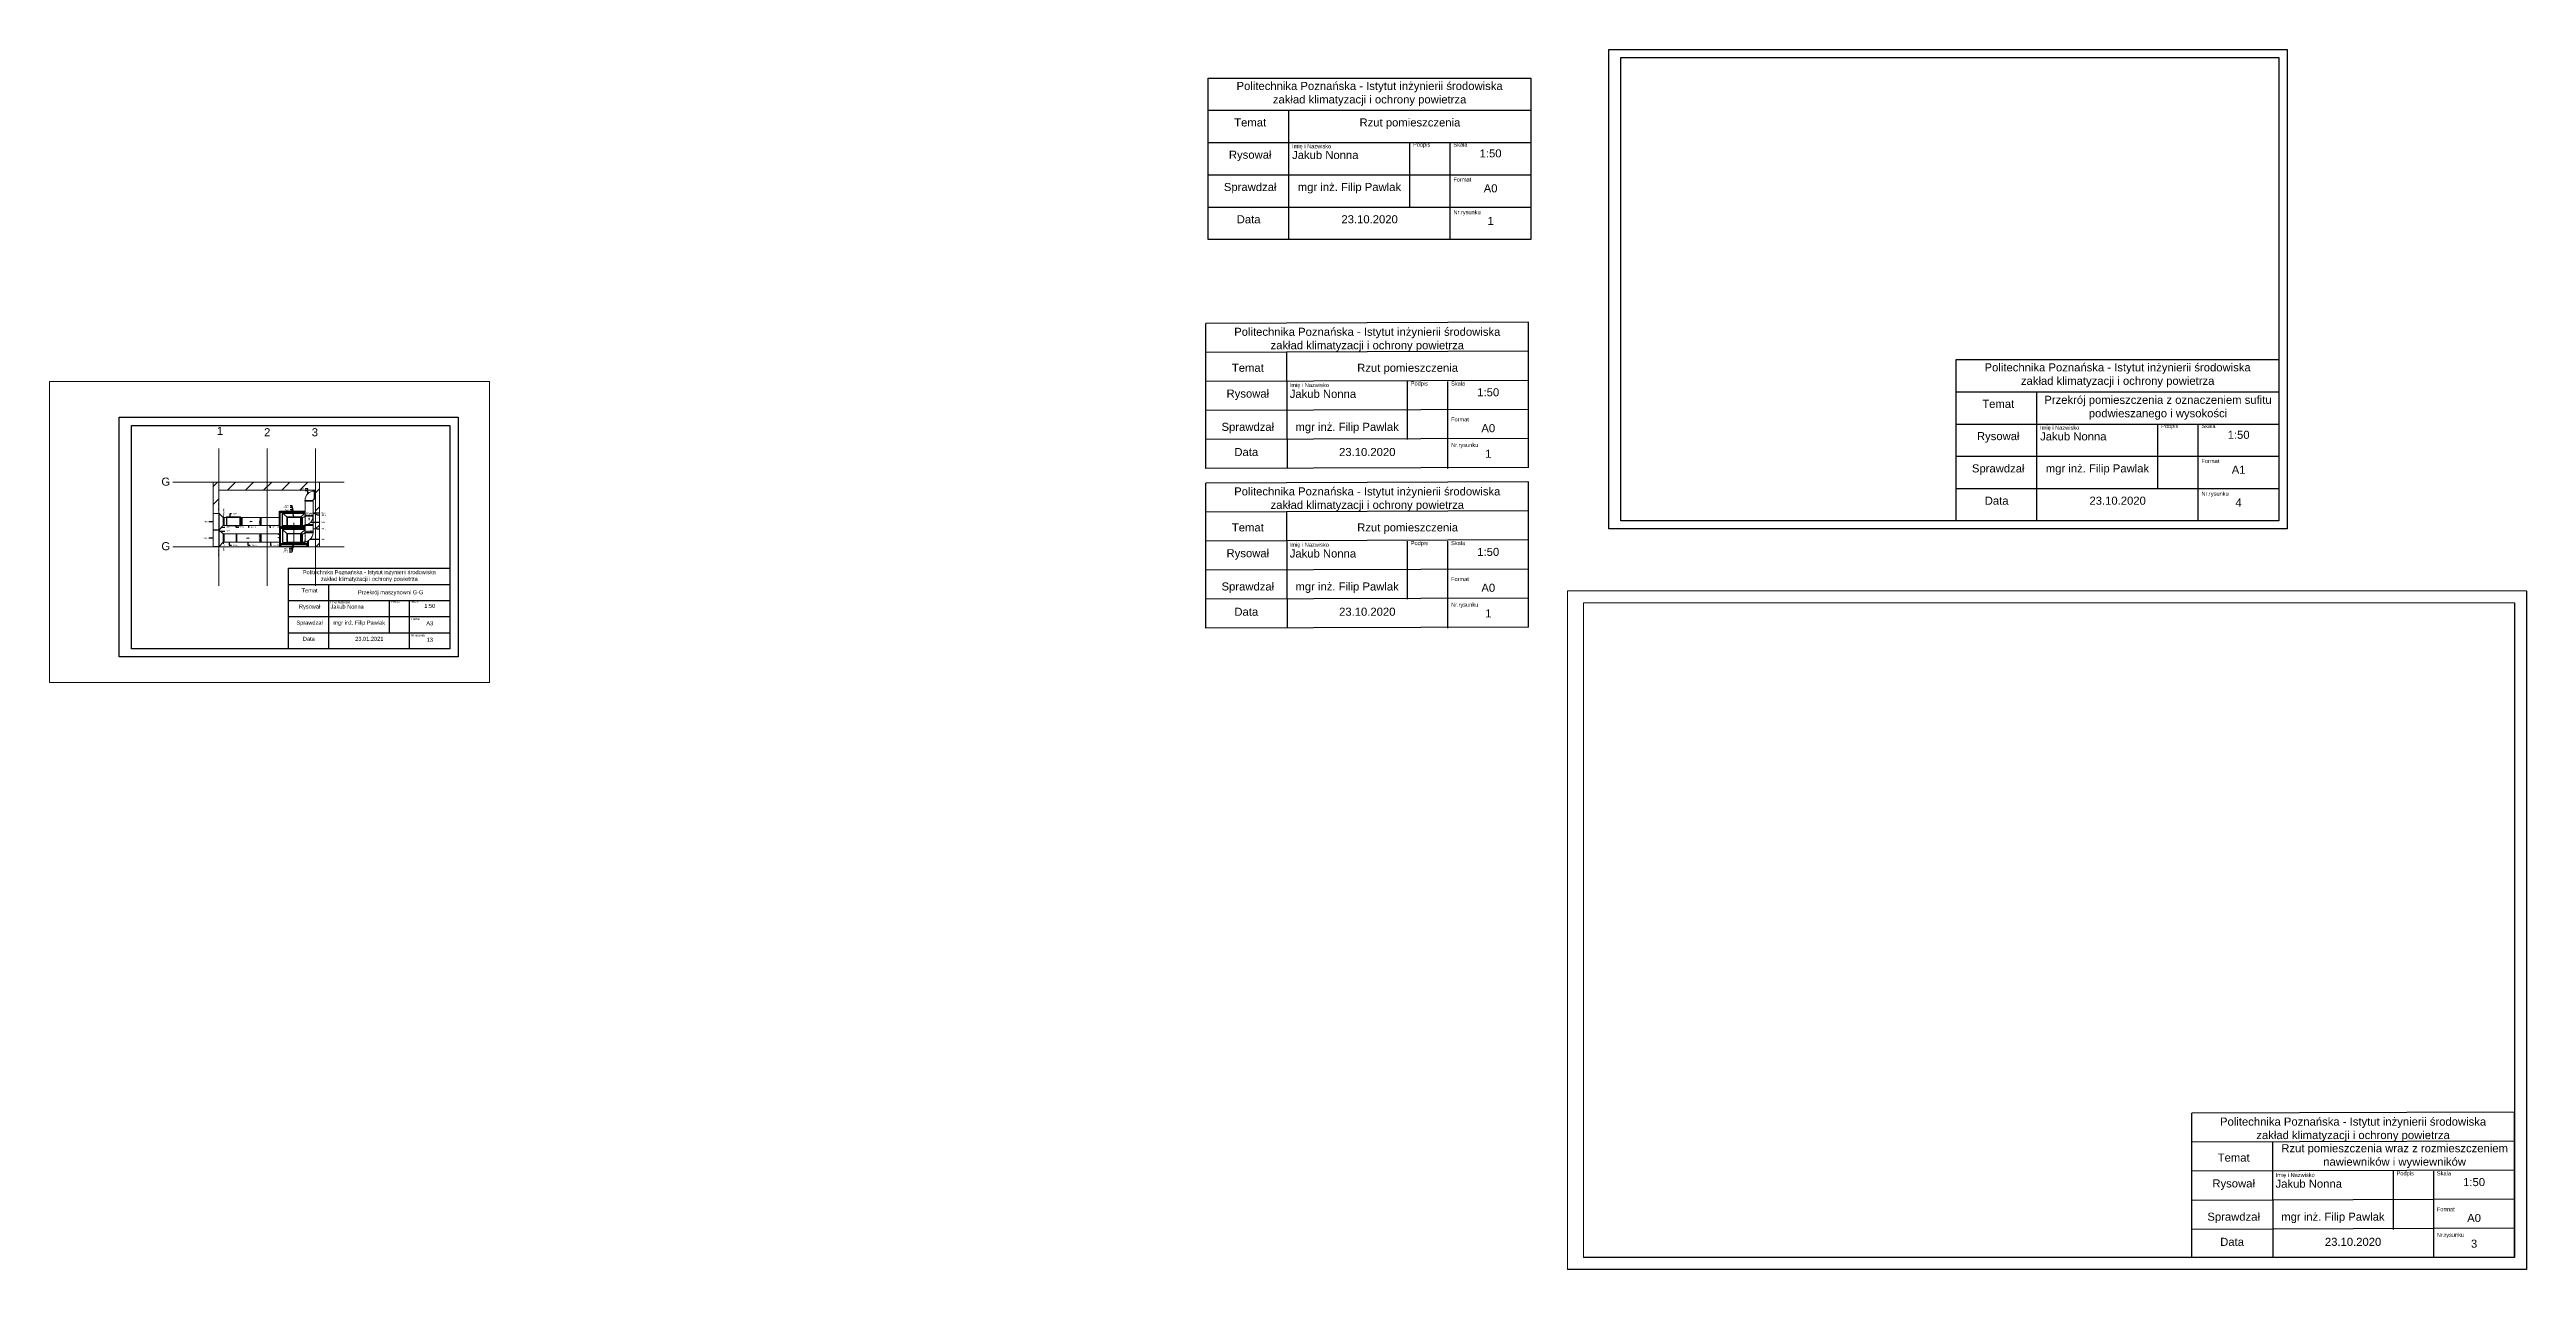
# Paper-space layout '13' of a CAD drawing. Header units: millimetres. Extents: x -86 to 2984, y -759 to 753.
# The model-space entities are those that its viewports show. They can reach past a viewport. Long polylines and large blocks are cut down to what shows.
import ezdxf
from ezdxf import colors
from ezdxf.entities.mleader import LeaderData, LeaderLine
from ezdxf.math import Vec2, Vec3

# ---------------------------------------------------------------- set-up
doc = ezdxf.new("R2010")
doc.units = ezdxf.units.MM
doc.linetypes.add('ACAD_ISO02W100', pattern=[15, 12, -3])
doc.linetypes.add('JIS_02_1.2', pattern=[2.5, 1.25, -1.25])
for name, color, linetype in [('FLECAD1', 7, 'Continuous'), ('FLECAD2', 7, 'Continuous'), ('FLECAD3', 7, 'Continuous'), ('FLECAD4', 7, 'Continuous')]:
    doc.layers.add(name, color=color, linetype=linetype)
for name, color, linetype, lineweight in [('kanały', 7, 'Continuous', 20), ('nawi. strzałki', 150, 'Continuous', 20), ('opisy', 7, 'Continuous', 13), ('wymiary', 7, 'Continuous', 13)]:
    doc.layers.add(name, color=color, linetype=linetype, lineweight=lineweight)
doc.layers.add('osie', color=7, linetype='JIS_02_1.2', lineweight=5, transparency=0.7)
doc.layers.add('podkład', color=7, linetype='Continuous', lineweight=13, transparency=0.7)
doc.styles.get("Standard").update_dxf_attribs({"font": 'arial.ttf', "height": 0.02})
doc.styles.add('styl1', font='arial.ttf', dxfattribs={"height": 0.08})

psp = doc.layouts.new('13')

# ---------------------------------------------------------------- texts
at = {"attachment_point": 1}
for s, width, gutter_width, heights, insert, char_height in [('\\pxqc;Politechnika Poznańska - Istytut inżynierii środowiska \\Pzakład klimatyzacji i ochrony powietrza', 400, 12.5, [35.2], (1350.2, 712.6), 10), ('\\pxqc; Temat', 100, 75, [30], (1350.2, 667.4), 10), ('\\pxqc;Rzut pomieszczenia', 300, 75, [30], (1450.2, 667.4), 10), ('\\pxqc; Rysował', 100, 75, [30], (1350.2, 627.4), 10), (' {\\H0.5x;Imię i Nazwisko}\\P Jakub Nonna', 150, 75, [38], (1450.2, 635.4), 10), ('\\pxql; {\\H0.5x;Podpis}', 50, 75, [40], (1600.2, 637.4), 10), ('\\pxql; {\\H0.5x;Skala}\\P\\pqc;1:50', 100, 75, [40], (1650.2, 637.4), 10), ('\\pxqc; Sprawdzał', 100, 75, [30], (1350.2, 587.4), 10), ('\\pxqc;mgr inż. Filip Pawlak', 150, 75, [30], (1450.2, 587.4), 10), ('\\pxql;  Format\\P\\pqc;{\\H2x;A0}', 100, 75, [36.7], (1650.2, 594.1), 5), ('\\pxql;  Nr.rysunku\\P\\pqc;{\\H2x;1}', 100, 75, [36.2], (1650.2, 553.6), 5), ('\\pxqc;Data', 100, 75, [30], (1350.2, 547.4), 10), ('\\pxqc;23.10.2020', 200, 75, [30], (1450.2, 547.4), 10), ('\\pxqc;Politechnika Poznańska - Istytut inżynierii środowiska \\Pzakład klimatyzacji i ochrony powietrza', 400, 12.5, [35.2], (1347.3, 408), 10), ('\\pxqc; Temat', 100, 75, [30], (1347.3, 363.4), 10), (' {\\H0.5x;Imię i Nazwisko}\\P Jakub Nonna', 150, 75, [38], (1447.3, 339.4), 10), ('\\pxqc;Rzut pomieszczenia', 300, 75, [30], (1447.3, 363.4), 10), ('\\pxql; {\\H0.5x;Podpis}', 50, 75, [40], (1597.3, 341.4), 10), ('\\pxql; {\\H0.5x;Skala}\\P\\pqc;1:50', 100, 75, [40], (1647.3, 341.4), 10), ('\\pxqc;Politechnika Poznańska - Istytut inżynierii środowiska \\Pzakład klimatyzacji i ochrony powietrza', 400, 12.5, [35.2], (2277.6, 363.9), 10), ('\\pxqc; Rysował', 100, 75, [30], (1347.3, 331.4), 10), ('\\pxqc; Temat', 100, 75, [30], (2277.6, 318.7), 10), ('\\pxqc;Przekrój pomieszczenia z oznaczeniem sufitu podwieszanego i wysokości', 300, 75, [30], (2377.6, 323.7), 10), ('\\pxqc; Sprawdzał', 100, 75, [30], (1347.3, 290.2), 10), ('\\pxqc;mgr inż. Filip Pawlak', 150, 75, [30], (1447.3, 290.2), 10), ('\\pxql;  Format\\P\\pqc;{\\H2x;A0}', 100, 75, [36.7], (1647.3, 296.9), 5), ('\\pxqc; Rysował', 100, 75, [30], (2277.6, 278.7), 10), (' {\\H0.5x;Imię i Nazwisko}\\P Jakub Nonna', 150, 75, [38], (2377.6, 286.7), 10), ('\\pxql; {\\H0.5x;Podpis}', 50, 75, [40], (2527.6, 288.7), 10), ('\\pxql; {\\H0.5x;Skala}\\P\\pqc;1:50', 100, 75, [40], (2577.6, 288.7), 10), ('\\pxqc;Data', 100, 75, [30], (1347.3, 259), 10), ('\\pxqc;23.10.2020', 200, 75, [30], (1447.3, 259), 10), ('\\pxql;  Nr.rysunku\\P\\pqc;{\\H2x;1}', 100, 75, [36.2], (1647.3, 265.2), 5), ('\\pxqc; Sprawdzał', 100, 75, [30], (2277.6, 238.7), 10), ('\\pxqc;mgr inż. Filip Pawlak', 150, 75, [30], (2377.6, 238.7), 10), ('\\pxql;  Format\\P\\pqc;{\\H2x;A1}', 100, 75, [36.7], (2577.6, 245.4), 5), ('\\pxqc;Politechnika Poznańska - Istytut inżynierii środowiska \\Pzakład klimatyzacji i ochrony powietrza', 400, 12.5, [35.2], (1347.3, 210.2), 10), ('\\pxqc;Data', 100, 75, [30], (2277.6, 198.7), 10), ('\\pxqc;23.10.2020', 200, 75, [30], (2377.6, 198.7), 10), ('\\pxql;  Nr.rysunku\\P\\pqc;{\\H2x;4}', 100, 75, [36.2], (2577.6, 204.8), 5), ('\\pxqc; Temat', 100, 75, [30], (1347.3, 165.6), 10), ('\\pxqc;Rzut pomieszczenia', 300, 75, [30], (1447.3, 165.6), 10), ('\\pxqc; Rysował', 100, 75, [30], (1347.3, 133.6), 10), (' {\\H0.5x;Imię i Nazwisko}\\P Jakub Nonna', 150, 75, [38], (1447.3, 141.6), 10), ('\\pxql; {\\H0.5x;Podpis}', 50, 75, [40], (1597.3, 143.6), 10), ('\\pxql; {\\H0.5x;Skala}\\P\\pqc;1:50', 100, 75, [40], (1647.3, 143.6), 10), ('\\pxqc;Politechnika Poznańska - Istytut inżynierii środowiska \\Pzakład klimatyzacji i ochrony powietrza', 200, 6.25, [17.6], (210, 107.6), 5), ('\\pxqc; Sprawdzał', 100, 75, [30], (1347.3, 92.4), 10), ('\\pxqc;mgr inż. Filip Pawlak', 150, 75, [30], (1447.3, 92.4), 10), ('\\pxql;  Format\\P\\pqc;{\\H2x;A0}', 100, 75, [36.7], (1647.3, 99.1), 5), ('\\pxqc; Rysował', 50, 37.5, [15], (210, 65), 5), ('\\pxqc; Temat', 50, 37.5, [15], (210, 85), 5), (' {\\H0.5x;Imię i Nazwisko}\\P Jakub Nonna', 75, 37.5, [19], (260, 69), 5), ('\\pxqc;{\\H1.25x;Przekrój maszynowni G-G} ', 150, 37.5, [30.1], (261.5, 82.7), 4), ('\\pxql; {\\H0.5x;Podpis}', 25, 37.5, [20], (335, 70), 5), ('\\pxql; {\\H0.5x;Skala}\\P\\pqc;1:50', 50, 37.5, [20], (360, 70), 5), ('\\pxql;  Nr.rysunku\\P\\pqc;{\\H2x;1}', 100, 75, [36.2], (1647.3, 67.3), 5), ('\\pxqc; Sprawdzał', 50, 37.5, [15], (210, 45), 5), ('\\pxqc;mgr inż. Filip Pawlak', 75, 37.5, [15], (260, 45), 5), ('\\pxql;  Format\\P\\pqc;{\\H2x;A3}', 50, 37.5, [18.4], (360, 48.4), 2.5), ('\\pxqc;Data', 100, 75, [30], (1347.3, 61.1), 10), ('\\pxqc;23.10.2020', 200, 75, [30], (1447.3, 61.1), 10), ('\\pxqc;Data', 50, 37.5, [15], (210, 25), 5), ('\\pxqc;23.01.2021', 100, 37.5, [15], (260, 25), 5), ('\\pxql;  Nr.rysunku\\P\\pqc;{\\H2x;13}', 50, 37.5, [18.1], (360, 28.1), 2.5), ('\\pxqc;Politechnika Poznańska - Istytut inżynierii środowiska \\Pzakład klimatyzacji i ochrony powietrza', 400, 12.5, [35.2], (2569.5, -570.7), 10), ('\\pxqc;Rzut pomieszczenia wraz z rozmieszczeniem nawiewników i wywiewników ', 300, 75, [30], (2671, -603.7), 10), ('\\pxqc; Temat', 100, 75, [30], (2569.5, -615.3), 10), (' {\\H0.5x;Imię i Nazwisko}\\P Jakub Nonna', 150, 75, [38], (2669.5, -639.3), 10), ('\\pxql; {\\H0.5x;Podpis}', 50, 75, [40], (2819.5, -637.3), 10), ('\\pxql; {\\H0.5x;Skala}\\P\\pqc;1:50', 100, 75, [40], (2869.5, -637.3), 10), ('\\pxqc; Rysował', 100, 75, [30], (2569.5, -647.3), 10), ('\\pxqc; Sprawdzał', 100, 75, [30], (2569.5, -688.5), 10), ('\\pxqc;mgr inż. Filip Pawlak', 150, 75, [30], (2669.5, -688.5), 10), ('\\pxql;  Format\\P\\pqc;{\\H2x;A0}', 100, 75, [36.7], (2869.5, -681.8), 5), ('\\pxqc;Data', 100, 75, [30], (2569.5, -719.7), 10), ('\\pxqc;23.10.2020', 200, 75, [30], (2669.5, -719.7), 10), ('\\pxql;  Nr.rysunku\\P\\pqc;{\\H2x;3}', 100, 75, [36.2], (2869.5, -713.6), 5)]:
    psp.add_mtext_dynamic_manual_height_columns(s, width=width, gutter_width=gutter_width, heights=heights, dxfattribs=dict(at, insert=insert, char_height=char_height))

msp = doc.modelspace()

# ---------------------------------------------------------------- texts
at = {"layer": 'opisy', "char_height": 0.5, "attachment_point": 1}
for s, insert in [('1 ', (60121.053837, -87726.393281)), ('2 ', (60123.977579, -87726.477088)), ('3 ', (60126.931058, -87726.477088)), ('G', (60117.609597, -87729.539477)), ('G', (60117.609597, -87733.539477))]:
    msp.add_mtext_dynamic_manual_height_columns(s, width=0.9375, gutter_width=4.6875, heights=[0], dxfattribs=dict(at, insert=insert))
at = {"layer": 'wymiary', "ltscale": 20, "char_height": 0.08, "style": 'styl1'}
for s, insert, attachment_point, rotation in [('1000x1600', (60121.125806, -87731.636754), 1, 90), ('500x800', (60121.425806, -87731.872554), 1, 90), ('500x800', (60126.558208, -87731.715033), 1, 360), ('500x800', (60123.63738, -87732.458919), 1, 90), ('500x800', (60123.63738, -87733.484919), 1, 90), ('500x800', (60126.558208, -87732.796969), 1, 360), ('1000x1600', (60121.125934, -87733.935921), 3, 90), ('500x800', (60121.425934, -87733.65977), 3, 90)]:
    msp.add_mtext_dynamic_manual_height_columns(s, width=0.44264358, gutter_width=1, heights=[0], dxfattribs=dict(at, insert=insert, attachment_point=attachment_point, rotation=rotation))

# ---------------------------------------------------------------- blocks, each defined once
blk = doc.blocks.new('_None')

# ---------------------------------------------------------------- hatches: boundary and pattern name
at = {"layer": 'podkład'}
h = msp.add_hatch(dxfattribs=at)
h.set_pattern_fill('ANSI31', color=256, scale=0.25)
h.set_pattern_definition([(45, (57112.1961, -93693.2119), (-0.56126601, 0.56126601), [])])
h.paths.add_polyline_path([(60127.165519, -87730.323608), (60127.165519, -87733.823608), (60127.405519, -87733.823608), (60127.405519, -87729.823608), (60121.165519, -87729.823608), (60120.815519, -87729.823608), (60120.815519, -87731.772608), (60121.165519, -87731.772608), (60121.165519, -87730.323608)])

# ---------------------------------------------------------------- linework, layer by layer
at = {"layer": 'FLECAD1', "linetype": 'Continuous'}
for points in [[(60124.925519, -87732.647608, 0), (60124.925519, -87731.621608, 0), (60126.512519, -87731.621608, 0)], [(60126.512519, -87732.647608, 0), (60124.925519, -87732.647608, 0), (60124.925519, -87733.673608, 0)], [(60124.925519, -87733.673608, 0), (60126.725519, -87733.673608, 0), (60126.725519, -87733.453544, 0)], [(60124.997519, -87733.823608, 0), (60124.939519, -87733.823608, 0), (60124.939519, -87733.673608, 0), (60124.997519, -87733.673608, 0), (60124.997519, -87733.823608, 0)], [(60126.653519, -87733.823608, 0), (60124.997519, -87733.823608, 0), (60124.997519, -87733.673608, 0), (60126.653519, -87733.673608, 0), (60126.653519, -87733.823608, 0)], [(60126.711519, -87733.823608, 0), (60126.653519, -87733.823608, 0), (60126.653519, -87733.673608, 0), (60126.711519, -87733.673608, 0), (60126.711519, -87733.823608, 0)], [(60126.653519, -87733.673608, 0), (60126.653519, -87733.823608, 0), (60126.653519, -87733.673608, 0), (60126.653519, -87733.673608, 0), (60126.653519, -87733.673608, 0)]]:
    msp.add_polyline3d(points, dxfattribs=at)
at = {"layer": 'FLECAD2', "linetype": 'Continuous'}
for points in [[(60124.975519, -87732.594608, 0), (60124.975519, -87731.674608, 0), (60126.512519, -87731.674608, 0)], [(60124.975519, -87732.594608, 0), (60124.975519, -87731.674608, 0), (60126.512519, -87731.674608, 0)], [(60126.512519, -87732.594608, 0), (60124.975519, -87732.594608, 0)], [(60126.512519, -87732.594608, 0), (60124.975519, -87732.594608, 0)], [(60126.512519, -87732.700608, 0), (60124.975519, -87732.700608, 0), (60124.975519, -87733.620608, 0)], [(60126.512519, -87732.700608, 0), (60124.975519, -87732.700608, 0), (60124.975519, -87733.620608, 0)], [(60124.975519, -87733.620608, 0), (60126.675519, -87733.620608, 0), (60126.675519, -87733.479259, 0)], [(60124.975519, -87733.620608, 0), (60126.675519, -87733.620608, 0), (60126.675519, -87733.479259, 0)], [(60126.512519, -87732.534608, 0), (60125.125519, -87732.534608, 0)], [(60126.512519, -87732.534608, 0), (60125.125519, -87732.534608, 0)]]:
    msp.add_polyline3d(points, dxfattribs=at)
at = {"layer": 'FLECAD3', "linetype": 'Continuous'}
for points in [[(60125.125519, -87732.534608, 0), (60125.125519, -87731.734608, 0), (60126.523108, -87731.734608, 0)], [(60126.525519, -87732.760608, 0), (60125.125519, -87732.760608, 0)], [(60125.125519, -87732.760608, 0), (60125.125519, -87733.560608, 0), (60126.525519, -87733.560608, 0), (60126.525519, -87733.440543, 0)]]:
    msp.add_polyline3d(points, dxfattribs=at)
at = {"layer": 'FLECAD4', "linetype": 'Continuous'}
for points in [[(60124.875519, -87733.048608, 0), (60124.975519, -87733.048608, 0), (60124.975519, -87733.049608, 0), (60124.975519, -87733.050608, 0), (60124.975519, -87733.053608, 0), (60124.975519, -87733.057608, 0), (60124.975519, -87733.060608, 0), (60124.975519, -87733.064608, 0), (60124.975519, -87733.068608, 0), (60124.975519, -87733.071608, 0), (60124.975519, -87733.072608, 0), (60124.975519, -87733.073608, 0), (60124.875519, -87733.073608, 0), (60124.875519, -87733.072608, 0), (60124.875519, -87733.071608, 0), (60124.875519, -87733.068608, 0), (60124.875519, -87733.064608, 0), (60124.875519, -87733.060608, 0), (60124.875519, -87733.057608, 0), (60124.875519, -87733.053608, 0), (60124.875519, -87733.050608, 0), (60124.875519, -87733.049608, 0), (60124.875519, -87733.048608, 0)], [(60124.875519, -87733.073608, 0), (60124.875519, -87733.072608, 0), (60124.875519, -87733.071608, 0), (60124.875519, -87733.068608, 0), (60124.875519, -87733.064608, 0), (60124.875519, -87733.060608, 0), (60124.875519, -87733.057608, 0), (60124.875519, -87733.053608, 0), (60124.875519, -87733.050608, 0), (60124.875519, -87733.049608, 0), (60124.875519, -87733.048608, 0)], [(60124.875519, -87733.073608, 0), (60124.875519, -87733.072608, 0), (60124.875519, -87733.071608, 0), (60124.875519, -87733.068608, 0), (60124.875519, -87733.064608, 0), (60124.875519, -87733.060608, 0), (60124.875519, -87733.057608, 0), (60124.875519, -87733.053608, 0), (60124.875519, -87733.050608, 0), (60124.875519, -87733.049608, 0), (60124.875519, -87733.048608, 0)], [(60124.875519, -87733.073608, 0), (60124.875519, -87733.072608, 0), (60124.875519, -87733.071608, 0), (60124.875519, -87733.068608, 0), (60124.875519, -87733.064608, 0), (60124.875519, -87733.060608, 0), (60124.875519, -87733.057608, 0), (60124.875519, -87733.053608, 0), (60124.875519, -87733.050608, 0), (60124.875519, -87733.049608, 0), (60124.875519, -87733.048608, 0)], [(60124.875519, -87733.073608, 0), (60124.875519, -87733.072608, 0), (60124.875519, -87733.071608, 0), (60124.875519, -87733.068608, 0), (60124.875519, -87733.064608, 0), (60124.875519, -87733.060608, 0), (60124.875519, -87733.057608, 0), (60124.875519, -87733.053608, 0), (60124.875519, -87733.050608, 0), (60124.875519, -87733.049608, 0), (60124.875519, -87733.048608, 0)], [(60124.875519, -87733.073608, 0), (60124.875519, -87733.072608, 0), (60124.875519, -87733.071608, 0), (60124.875519, -87733.068608, 0), (60124.875519, -87733.064608, 0), (60124.875519, -87733.060608, 0), (60124.875519, -87733.057608, 0), (60124.875519, -87733.053608, 0), (60124.875519, -87733.050608, 0), (60124.875519, -87733.049608, 0), (60124.875519, -87733.048608, 0)], [(60124.875519, -87733.073608, 0), (60124.875519, -87733.072608, 0), (60124.875519, -87733.071608, 0), (60124.875519, -87733.068608, 0), (60124.875519, -87733.064608, 0), (60124.875519, -87733.060608, 0), (60124.875519, -87733.057608, 0), (60124.875519, -87733.053608, 0), (60124.875519, -87733.050608, 0), (60124.875519, -87733.049608, 0), (60124.875519, -87733.048608, 0)], [(60124.875519, -87733.073608, 0), (60124.875519, -87733.072608, 0), (60124.875519, -87733.071608, 0), (60124.875519, -87733.068608, 0), (60124.875519, -87733.064608, 0), (60124.875519, -87733.060608, 0), (60124.875519, -87733.057608, 0), (60124.875519, -87733.053608, 0), (60124.875519, -87733.050608, 0), (60124.875519, -87733.049608, 0), (60124.875519, -87733.048608, 0)], [(60124.875519, -87733.073608, 0), (60124.875519, -87733.072608, 0), (60124.875519, -87733.071608, 0), (60124.875519, -87733.068608, 0), (60124.875519, -87733.064608, 0), (60124.875519, -87733.060608, 0), (60124.875519, -87733.057608, 0), (60124.875519, -87733.053608, 0), (60124.875519, -87733.050608, 0), (60124.875519, -87733.049608, 0), (60124.875519, -87733.048608, 0)], [(60124.875519, -87733.073608, 0), (60124.875519, -87733.072608, 0), (60124.875519, -87733.071608, 0), (60124.875519, -87733.068608, 0), (60124.875519, -87733.064608, 0), (60124.875519, -87733.060608, 0), (60124.875519, -87733.057608, 0), (60124.875519, -87733.053608, 0), (60124.875519, -87733.050608, 0), (60124.875519, -87733.049608, 0), (60124.875519, -87733.048608, 0)], [(60124.875519, -87733.248608, 0), (60124.975519, -87733.248608, 0), (60124.975519, -87733.249608, 0), (60124.975519, -87733.250608, 0), (60124.975519, -87733.253608, 0), (60124.975519, -87733.257608, 0), (60124.975519, -87733.260608, 0), (60124.975519, -87733.264608, 0), (60124.975519, -87733.268608, 0), (60124.975519, -87733.271608, 0), (60124.975519, -87733.272608, 0), (60124.975519, -87733.273608, 0), (60124.875519, -87733.273608, 0), (60124.875519, -87733.272608, 0), (60124.875519, -87733.271608, 0), (60124.875519, -87733.268608, 0), (60124.875519, -87733.264608, 0), (60124.875519, -87733.260608, 0), (60124.875519, -87733.257608, 0), (60124.875519, -87733.253608, 0), (60124.875519, -87733.250608, 0), (60124.875519, -87733.249608, 0), (60124.875519, -87733.248608, 0)], [(60124.875519, -87733.273608, 0), (60124.875519, -87733.272608, 0), (60124.875519, -87733.271608, 0), (60124.875519, -87733.268608, 0), (60124.875519, -87733.264608, 0), (60124.875519, -87733.260608, 0), (60124.875519, -87733.257608, 0), (60124.875519, -87733.253608, 0), (60124.875519, -87733.250608, 0), (60124.875519, -87733.249608, 0), (60124.875519, -87733.248608, 0)], [(60124.875519, -87733.273608, 0), (60124.875519, -87733.272608, 0), (60124.875519, -87733.271608, 0), (60124.875519, -87733.268608, 0), (60124.875519, -87733.264608, 0), (60124.875519, -87733.260608, 0), (60124.875519, -87733.257608, 0), (60124.875519, -87733.253608, 0), (60124.875519, -87733.250608, 0), (60124.875519, -87733.249608, 0), (60124.875519, -87733.248608, 0)], [(60124.875519, -87733.273608, 0), (60124.875519, -87733.272608, 0), (60124.875519, -87733.271608, 0), (60124.875519, -87733.268608, 0), (60124.875519, -87733.264608, 0), (60124.875519, -87733.260608, 0), (60124.875519, -87733.257608, 0), (60124.875519, -87733.253608, 0), (60124.875519, -87733.250608, 0), (60124.875519, -87733.249608, 0), (60124.875519, -87733.248608, 0)], [(60124.875519, -87733.273608, 0), (60124.875519, -87733.272608, 0), (60124.875519, -87733.271608, 0), (60124.875519, -87733.268608, 0), (60124.875519, -87733.264608, 0), (60124.875519, -87733.260608, 0), (60124.875519, -87733.257608, 0), (60124.875519, -87733.253608, 0), (60124.875519, -87733.250608, 0), (60124.875519, -87733.249608, 0), (60124.875519, -87733.248608, 0)], [(60124.875519, -87733.273608, 0), (60124.875519, -87733.272608, 0), (60124.875519, -87733.271608, 0), (60124.875519, -87733.268608, 0), (60124.875519, -87733.264608, 0), (60124.875519, -87733.260608, 0), (60124.875519, -87733.257608, 0), (60124.875519, -87733.253608, 0), (60124.875519, -87733.250608, 0), (60124.875519, -87733.249608, 0), (60124.875519, -87733.248608, 0)], [(60124.875519, -87733.273608, 0), (60124.875519, -87733.272608, 0), (60124.875519, -87733.271608, 0), (60124.875519, -87733.268608, 0), (60124.875519, -87733.264608, 0), (60124.875519, -87733.260608, 0), (60124.875519, -87733.257608, 0), (60124.875519, -87733.253608, 0), (60124.875519, -87733.250608, 0), (60124.875519, -87733.249608, 0), (60124.875519, -87733.248608, 0)], [(60124.875519, -87733.273608, 0), (60124.875519, -87733.272608, 0), (60124.875519, -87733.271608, 0), (60124.875519, -87733.268608, 0), (60124.875519, -87733.264608, 0), (60124.875519, -87733.260608, 0), (60124.875519, -87733.257608, 0), (60124.875519, -87733.253608, 0), (60124.875519, -87733.250608, 0), (60124.875519, -87733.249608, 0), (60124.875519, -87733.248608, 0)], [(60124.875519, -87733.273608, 0), (60124.875519, -87733.272608, 0), (60124.875519, -87733.271608, 0), (60124.875519, -87733.268608, 0), (60124.875519, -87733.264608, 0), (60124.875519, -87733.260608, 0), (60124.875519, -87733.257608, 0), (60124.875519, -87733.253608, 0), (60124.875519, -87733.250608, 0), (60124.875519, -87733.249608, 0), (60124.875519, -87733.248608, 0)], [(60124.875519, -87733.273608, 0), (60124.875519, -87733.272608, 0), (60124.875519, -87733.271608, 0), (60124.875519, -87733.268608, 0), (60124.875519, -87733.264608, 0), (60124.875519, -87733.260608, 0), (60124.875519, -87733.257608, 0), (60124.875519, -87733.253608, 0), (60124.875519, -87733.250608, 0), (60124.875519, -87733.249608, 0), (60124.875519, -87733.248608, 0)], [(60124.975519, -87733.048608, 0), (60124.975519, -87733.049608, 0), (60124.975519, -87733.050608, 0), (60124.975519, -87733.053608, 0), (60124.975519, -87733.057608, 0), (60124.975519, -87733.060608, 0), (60124.975519, -87733.064608, 0), (60124.975519, -87733.068608, 0), (60124.975519, -87733.071608, 0), (60124.975519, -87733.072608, 0), (60124.975519, -87733.073608, 0)], [(60124.975519, -87733.048608, 0), (60124.975519, -87733.049608, 0), (60124.975519, -87733.050608, 0), (60124.975519, -87733.053608, 0), (60124.975519, -87733.057608, 0), (60124.975519, -87733.060608, 0), (60124.975519, -87733.064608, 0), (60124.975519, -87733.068608, 0), (60124.975519, -87733.071608, 0), (60124.975519, -87733.072608, 0), (60124.975519, -87733.073608, 0)], [(60124.975519, -87733.048608, 0), (60124.975519, -87733.049608, 0), (60124.975519, -87733.050608, 0), (60124.975519, -87733.053608, 0), (60124.975519, -87733.057608, 0), (60124.975519, -87733.060608, 0), (60124.975519, -87733.064608, 0), (60124.975519, -87733.068608, 0), (60124.975519, -87733.071608, 0), (60124.975519, -87733.072608, 0), (60124.975519, -87733.073608, 0)], [(60124.975519, -87733.048608, 0), (60124.975519, -87733.049608, 0), (60124.975519, -87733.050608, 0), (60124.975519, -87733.053608, 0), (60124.975519, -87733.057608, 0), (60124.975519, -87733.060608, 0), (60124.975519, -87733.064608, 0), (60124.975519, -87733.068608, 0), (60124.975519, -87733.071608, 0), (60124.975519, -87733.072608, 0), (60124.975519, -87733.073608, 0)], [(60124.975519, -87733.048608, 0), (60124.975519, -87733.049608, 0), (60124.975519, -87733.050608, 0), (60124.975519, -87733.053608, 0), (60124.975519, -87733.057608, 0), (60124.975519, -87733.060608, 0), (60124.975519, -87733.064608, 0), (60124.975519, -87733.068608, 0), (60124.975519, -87733.071608, 0), (60124.975519, -87733.072608, 0), (60124.975519, -87733.073608, 0)], [(60124.975519, -87733.048608, 0), (60124.975519, -87733.049608, 0), (60124.975519, -87733.050608, 0), (60124.975519, -87733.053608, 0), (60124.975519, -87733.057608, 0), (60124.975519, -87733.060608, 0), (60124.975519, -87733.064608, 0), (60124.975519, -87733.068608, 0), (60124.975519, -87733.071608, 0), (60124.975519, -87733.072608, 0), (60124.975519, -87733.073608, 0)], [(60124.975519, -87733.048608, 0), (60124.975519, -87733.049608, 0), (60124.975519, -87733.050608, 0), (60124.975519, -87733.053608, 0), (60124.975519, -87733.057608, 0), (60124.975519, -87733.060608, 0), (60124.975519, -87733.064608, 0), (60124.975519, -87733.068608, 0), (60124.975519, -87733.071608, 0), (60124.975519, -87733.072608, 0), (60124.975519, -87733.073608, 0)], [(60124.975519, -87733.048608, 0), (60124.975519, -87733.049608, 0), (60124.975519, -87733.050608, 0), (60124.975519, -87733.053608, 0), (60124.975519, -87733.057608, 0), (60124.975519, -87733.060608, 0), (60124.975519, -87733.064608, 0), (60124.975519, -87733.068608, 0), (60124.975519, -87733.071608, 0), (60124.975519, -87733.072608, 0), (60124.975519, -87733.073608, 0)], [(60124.975519, -87733.048608, 0), (60124.975519, -87733.049608, 0), (60124.975519, -87733.050608, 0), (60124.975519, -87733.053608, 0), (60124.975519, -87733.057608, 0), (60124.975519, -87733.060608, 0), (60124.975519, -87733.064608, 0), (60124.975519, -87733.068608, 0), (60124.975519, -87733.071608, 0), (60124.975519, -87733.072608, 0), (60124.975519, -87733.073608, 0)], [(60124.975519, -87733.248608, 0), (60124.975519, -87733.249608, 0), (60124.975519, -87733.250608, 0), (60124.975519, -87733.253608, 0), (60124.975519, -87733.257608, 0), (60124.975519, -87733.260608, 0), (60124.975519, -87733.264608, 0), (60124.975519, -87733.268608, 0), (60124.975519, -87733.271608, 0), (60124.975519, -87733.272608, 0), (60124.975519, -87733.273608, 0)], [(60124.975519, -87733.248608, 0), (60124.975519, -87733.249608, 0), (60124.975519, -87733.250608, 0), (60124.975519, -87733.253608, 0), (60124.975519, -87733.257608, 0), (60124.975519, -87733.260608, 0), (60124.975519, -87733.264608, 0), (60124.975519, -87733.268608, 0), (60124.975519, -87733.271608, 0), (60124.975519, -87733.272608, 0), (60124.975519, -87733.273608, 0)], [(60124.975519, -87733.248608, 0), (60124.975519, -87733.249608, 0), (60124.975519, -87733.250608, 0), (60124.975519, -87733.253608, 0), (60124.975519, -87733.257608, 0), (60124.975519, -87733.260608, 0), (60124.975519, -87733.264608, 0), (60124.975519, -87733.268608, 0), (60124.975519, -87733.271608, 0), (60124.975519, -87733.272608, 0), (60124.975519, -87733.273608, 0)], [(60124.975519, -87733.248608, 0), (60124.975519, -87733.249608, 0), (60124.975519, -87733.250608, 0), (60124.975519, -87733.253608, 0), (60124.975519, -87733.257608, 0), (60124.975519, -87733.260608, 0), (60124.975519, -87733.264608, 0), (60124.975519, -87733.268608, 0), (60124.975519, -87733.271608, 0), (60124.975519, -87733.272608, 0), (60124.975519, -87733.273608, 0)], [(60124.975519, -87733.248608, 0), (60124.975519, -87733.249608, 0), (60124.975519, -87733.250608, 0), (60124.975519, -87733.253608, 0), (60124.975519, -87733.257608, 0), (60124.975519, -87733.260608, 0), (60124.975519, -87733.264608, 0), (60124.975519, -87733.268608, 0), (60124.975519, -87733.271608, 0), (60124.975519, -87733.272608, 0), (60124.975519, -87733.273608, 0)], [(60124.975519, -87733.248608, 0), (60124.975519, -87733.249608, 0), (60124.975519, -87733.250608, 0), (60124.975519, -87733.253608, 0), (60124.975519, -87733.257608, 0), (60124.975519, -87733.260608, 0), (60124.975519, -87733.264608, 0), (60124.975519, -87733.268608, 0), (60124.975519, -87733.271608, 0), (60124.975519, -87733.272608, 0), (60124.975519, -87733.273608, 0)], [(60124.975519, -87733.248608, 0), (60124.975519, -87733.249608, 0), (60124.975519, -87733.250608, 0), (60124.975519, -87733.253608, 0), (60124.975519, -87733.257608, 0), (60124.975519, -87733.260608, 0), (60124.975519, -87733.264608, 0), (60124.975519, -87733.268608, 0), (60124.975519, -87733.271608, 0), (60124.975519, -87733.272608, 0), (60124.975519, -87733.273608, 0)], [(60124.975519, -87733.248608, 0), (60124.975519, -87733.249608, 0), (60124.975519, -87733.250608, 0), (60124.975519, -87733.253608, 0), (60124.975519, -87733.257608, 0), (60124.975519, -87733.260608, 0), (60124.975519, -87733.264608, 0), (60124.975519, -87733.268608, 0), (60124.975519, -87733.271608, 0), (60124.975519, -87733.272608, 0), (60124.975519, -87733.273608, 0)], [(60124.975519, -87733.248608, 0), (60124.975519, -87733.249608, 0), (60124.975519, -87733.250608, 0), (60124.975519, -87733.253608, 0), (60124.975519, -87733.257608, 0), (60124.975519, -87733.260608, 0), (60124.975519, -87733.264608, 0), (60124.975519, -87733.268608, 0), (60124.975519, -87733.271608, 0), (60124.975519, -87733.272608, 0), (60124.975519, -87733.273608, 0)]]:
    msp.add_polyline3d(points, dxfattribs=at)
at = {"layer": 'kanały', "ltscale": 20}
for p, q in [((60127.087519, -87730.373608), (60127.087519, -87730.873608)), ((60127.117519, -87730.373608), (60127.087519, -87730.373608)), ((60127.117519, -87730.373608), (60127.117519, -87730.348608)), ((60127.117519, -87730.373608), (60127.117519, -87730.348608)), ((60127.117519, -87730.373608), (60127.117519, -87730.873608)), ((60127.117519, -87730.373608), (60127.117519, -87730.873608)), ((60121.165519, -87731.772608), (60121.165519, -87731.747608)), ((60121.190519, -87731.772608), (60121.165519, -87731.772608)), ((60121.465587, -87731.979608), (60121.465587, -87732.004608)), ((60121.465587, -87732.004608), (60121.465587, -87731.979608)), ((60121.646519, -87732.534608), (60121.646519, -87731.974608)), ((60121.646519, -87731.974608), (60122.506519, -87731.974608)), ((60122.506519, -87731.974608), (60122.506519, -87732.004608)), ((60122.586519, -87732.004608), (60122.586519, -87731.979608)), ((60122.586519, -87731.979608), (60122.586519, -87732.004608)), ((60123.766019, -87732.004608), (60123.766019, -87731.979608)), ((60123.766019, -87732.004608), (60123.766019, -87731.979608)), ((60125.395519, -87732.534608), (60125.395519, -87731.974608)), ((60125.395519, -87731.974608), (60126.255519, -87731.974608)), ((60126.255519, -87731.974608), (60126.255519, -87732.004608)), ((60126.335519, -87732.004608), (60126.335519, -87731.979608)), ((60126.335519, -87731.979608), (60126.335519, -87732.004608)), ((60126.487519, -87730.978608), (60126.512519, -87730.978608)), ((60126.512519, -87730.978608), (60126.487519, -87730.978608)), ((60126.512519, -87731.899608), (60126.487519, -87731.899608)), ((60127.012519, -87730.948608), (60126.512519, -87730.948608)), ((60126.512519, -87730.948608), (60126.512519, -87730.978608)), ((60127.012519, -87730.978608), (60126.512519, -87730.978608)), ((60126.512519, -87732.478608), (60126.512519, -87730.978608)), ((60126.512519, -87730.978608), (60127.012519, -87730.978608)), ((60126.512519, -87731.008608), (60127.012519, -87731.008608)), ((60126.512519, -87731.779608), (60126.512519, -87731.809608)), ((60127.012519, -87730.978608), (60127.012519, -87730.948608)), ((60127.012519, -87730.978608), (60127.037519, -87730.978608)), ((60127.012519, -87732.478608), (60127.012519, -87730.978608)), ((60127.037519, -87730.978608), (60127.012519, -87730.978608)), ((60127.012519, -87731.809608), (60127.012519, -87731.779608)), ((60127.037519, -87731.899608), (60127.012519, -87731.899608)), ((60127.117519, -87730.873608), (60127.087519, -87730.873608)), ((60127.117519, -87730.898608), (60127.117519, -87730.873608)), ((60127.117519, -87730.898608), (60127.117519, -87730.873608)), ((60121.190519, -87732.772608), (60121.165519, -87732.772608)), ((60121.165519, -87732.797608), (60121.165519, -87732.772608)), ((60121.190519, -87732.798608), (60121.165519, -87732.798608)), ((60121.440526, -87732.004608), (60121.465526, -87732.004608)), ((60121.440526, -87732.004608), (60121.440526, -87732.504608)), ((60121.440526, -87732.504608), (60121.465526, -87732.504608)), ((60121.440526, -87733.030608), (60121.465526, -87733.030608)), ((60121.440526, -87733.030608), (60121.440526, -87733.530608)), ((60121.465526, -87733.030608), (60121.465526, -87733.005608)), ((60121.465526, -87733.030608), (60121.465647, -87733.530608)), ((60121.465526, -87733.030789), (60122.266019, -87733.030608)), ((60121.465587, -87732.504608), (60121.465587, -87732.004608)), ((60121.465587, -87732.504608), (60121.465587, -87732.004608)), ((60121.465587, -87732.004608), (60121.495587, -87732.004608)), ((60121.465587, -87732.004608), (60121.465587, -87732.504608)), ((60121.465587, -87732.504608), (60121.495587, -87732.504608)), ((60121.465587, -87732.504608), (60121.465587, -87732.529608)), ((60121.465587, -87732.529608), (60121.465587, -87732.504608)), ((60121.465587, -87733.030608), (60121.465587, -87733.005608)), ((60121.465587, -87733.030608), (60121.465587, -87733.530608)), ((60121.495587, -87732.504608), (60121.495587, -87732.004608)), ((60121.566519, -87732.004608), (60121.495587, -87732.004608)), ((60121.495587, -87732.504608), (60121.566519, -87732.504608)), ((60121.495587, -87733.030608), (60121.495587, -87733.530608)), ((60121.566519, -87732.004608), (60121.596519, -87732.004608)), ((60121.566519, -87732.504608), (60121.596519, -87732.504608)), ((60121.646519, -87732.004608), (60121.596519, -87732.004608)), ((60121.596519, -87732.504608), (60121.646519, -87732.504608)), ((60122.506519, -87732.534608), (60121.646519, -87732.534608)), ((60122.476519, -87732.004608), (60121.676519, -87732.004608)), ((60121.676519, -87732.504608), (60121.676519, -87732.004608)), ((60122.476519, -87732.504608), (60121.676519, -87732.504608)), ((60122.236019, -87733.030608), (60122.236019, -87733.530608)), ((60122.266019, -87733.030608), (60122.266019, -87733.005608)), ((60122.266019, -87733.030608), (60122.266019, -87733.005608)), ((60122.266019, -87733.030608), (60123.766019, -87733.030608)), ((60122.266019, -87733.030608), (60122.266019, -87733.530608)), ((60122.266019, -87733.030608), (60122.266019, -87733.530608)), ((60122.296019, -87733.030608), (60122.296019, -87733.530608)), ((60122.476519, -87732.504608), (60122.476519, -87732.004608)), ((60122.506519, -87732.504608), (60122.506519, -87732.004608)), ((60122.506519, -87732.004608), (60122.556519, -87732.004608)), ((60122.556519, -87732.504608), (60122.506519, -87732.504608)), ((60122.506519, -87732.504608), (60122.506519, -87732.534608)), ((60122.586519, -87732.004608), (60122.556519, -87732.004608)), ((60122.556519, -87732.504608), (60122.556519, -87732.004608)), ((60122.586519, -87732.504608), (60122.556519, -87732.504608)), ((60122.586519, -87732.004608), (60123.766019, -87732.004608)), ((60122.586519, -87732.004608), (60122.586519, -87732.504608)), ((60122.586519, -87732.504608), (60122.586519, -87732.004608)), ((60122.586519, -87732.504608), (60123.766019, -87732.504608)), ((60122.586519, -87732.529608), (60122.586519, -87732.504608)), ((60122.586519, -87732.504608), (60122.586519, -87732.529608)), ((60122.616519, -87732.004608), (60122.616519, -87732.504608)), ((60123.736019, -87732.004608), (60123.736019, -87732.504608)), ((60123.736019, -87733.030608), (60123.736019, -87733.530608)), ((60123.766019, -87732.004608), (60123.766019, -87732.504608)), ((60123.766019, -87732.004608), (60124.925519, -87732.004608)), ((60123.766019, -87732.004608), (60123.766019, -87732.504608)), ((60123.766019, -87732.529608), (60123.766019, -87732.504608)), ((60123.766019, -87732.529608), (60123.766019, -87732.504608)), ((60123.766019, -87732.504608), (60124.925519, -87732.504608)), ((60123.766019, -87733.030608), (60123.766019, -87733.005608)), ((60123.766019, -87733.030608), (60123.766019, -87733.005608)), ((60123.766019, -87733.030608), (60124.925519, -87733.030608)), ((60123.766019, -87733.030608), (60123.766019, -87733.530608)), ((60123.766019, -87733.030608), (60123.766019, -87733.530608)), ((60123.796019, -87732.004608), (60123.796019, -87732.504608)), ((60123.796019, -87733.030608), (60123.796019, -87733.530608)), ((60124.975519, -87733.030608), (60124.975519, -87733.530608)), ((60126.255519, -87732.534608), (60125.395519, -87732.534608)), ((60125.395519, -87733.560608), (60125.395519, -87733.000608)), ((60125.395519, -87733.000608), (60126.255519, -87733.000608)), ((60126.225519, -87732.004608), (60125.425519, -87732.004608)), ((60125.425519, -87732.504608), (60125.425519, -87732.004608)), ((60126.225519, -87732.504608), (60125.425519, -87732.504608)), ((60126.225519, -87733.030608), (60125.425519, -87733.030608)), ((60125.425519, -87733.530608), (60125.425519, -87733.030608)), ((60126.225519, -87732.504608), (60126.225519, -87732.004608)), ((60126.225519, -87733.530608), (60126.225519, -87733.030608)), ((60126.255519, -87732.504608), (60126.255519, -87732.004608)), ((60126.255519, -87732.004608), (60126.305519, -87732.004608)), ((60126.305519, -87732.504608), (60126.255519, -87732.504608)), ((60126.255519, -87732.504608), (60126.255519, -87732.534608)), ((60126.255519, -87733.000608), (60126.255519, -87733.030608)), ((60126.255519, -87733.530608), (60126.255519, -87733.030608)), ((60126.255519, -87733.030608), (60126.305519, -87733.030608)), ((60126.335519, -87732.004608), (60126.305519, -87732.004608)), ((60126.305519, -87732.504608), (60126.305519, -87732.004608)), ((60126.335519, -87732.504608), (60126.305519, -87732.504608)), ((60126.335519, -87733.030608), (60126.305519, -87733.030608)), ((60126.305519, -87733.530608), (60126.305519, -87733.030608)), ((60126.335519, -87732.004608), (60126.365519, -87732.004608)), ((60126.335519, -87732.004608), (60126.335519, -87732.504608)), ((60126.335519, -87732.504608), (60126.335519, -87732.004608)), ((60126.335519, -87732.504608), (60126.365519, -87732.504608)), ((60126.335519, -87732.504608), (60126.335519, -87732.529608)), ((60126.335519, -87732.529608), (60126.335519, -87732.504608)), ((60126.335519, -87732.504608), (60126.335519, -87732.529608)), ((60126.335519, -87733.005608), (60126.335519, -87733.030608)), ((60126.335519, -87733.005608), (60126.335519, -87733.030608)), ((60126.335519, -87733.030608), (60126.365519, -87733.030608)), ((60126.335519, -87733.530608), (60126.335519, -87733.030608)), ((60126.335519, -87733.530608), (60126.335519, -87733.030608)), ((60126.365519, -87732.504608), (60126.365519, -87732.004608)), ((60126.365519, -87733.530608), (60126.365519, -87733.030608)), ((60126.512519, -87732.478608), (60126.487519, -87732.478608)), ((60126.512519, -87732.478608), (60126.487519, -87732.478608)), ((60126.512519, -87732.925608), (60126.487519, -87732.925608)), ((60126.512519, -87732.925608), (60126.487519, -87732.925608)), ((60126.512519, -87732.448608), (60127.012519, -87732.448608)), ((60126.512519, -87732.478608), (60127.012519, -87732.478608)), ((60126.512519, -87732.478608), (60127.012519, -87732.478608)), ((60126.512519, -87732.508608), (60127.012519, -87732.508608)), ((60126.512519, -87732.895608), (60127.012519, -87732.895608)), ((60126.512519, -87732.925608), (60127.012519, -87732.925608)), ((60126.512519, -87732.925608), (60126.512519, -87732.955608)), ((60126.512519, -87732.925608), (60127.012519, -87732.925608)), ((60126.512519, -87732.955608), (60127.012519, -87732.955608)), ((60127.037519, -87732.478608), (60127.012519, -87732.478608)), ((60127.037519, -87732.478608), (60127.012519, -87732.478608)), ((60127.037519, -87732.925608), (60127.012519, -87732.925608)), ((60127.012519, -87732.955608), (60127.012519, -87732.925608)), ((60127.037519, -87732.925608), (60127.012519, -87732.925608)), ((60121.190519, -87733.798608), (60121.165519, -87733.798608)), ((60121.165519, -87733.823608), (60121.165519, -87733.798608)), ((60121.440526, -87733.530608), (60121.465526, -87733.530608)), ((60121.465526, -87733.530608), (60122.266019, -87733.530608)), ((60121.465587, -87733.555608), (60121.465587, -87733.530608)), ((60121.465647, -87733.555608), (60121.465647, -87733.530608)), ((60122.266019, -87733.530608), (60123.766019, -87733.530608)), ((60122.266019, -87733.555608), (60122.266019, -87733.530608)), ((60122.266019, -87733.555608), (60122.266019, -87733.530608)), ((60123.766019, -87733.530608), (60124.925519, -87733.530608)), ((60123.766019, -87733.555608), (60123.766019, -87733.530608)), ((60123.766019, -87733.555608), (60123.766019, -87733.530608)), ((60124.975519, -87733.555608), (60124.975519, -87733.530608)), ((60126.255519, -87733.560608), (60125.395519, -87733.560608)), ((60126.225519, -87733.530608), (60125.425519, -87733.530608)), ((60126.305519, -87733.530608), (60126.255519, -87733.530608)), ((60126.255519, -87733.530608), (60126.255519, -87733.560608)), ((60126.335519, -87733.530608), (60126.305519, -87733.530608)), ((60126.335519, -87733.530608), (60126.365519, -87733.530608)), ((60126.335519, -87733.530608), (60126.335519, -87733.555608)), ((60126.335519, -87733.530608), (60126.335519, -87733.555608))]:
    msp.add_line(p, q, dxfattribs=at)
at = {"layer": 'kanały'}
for p, q in [((60121.165519, -87731.772608), (60120.815519, -87731.772608)), ((60120.815519, -87731.772608), (60120.815519, -87732.772608)), ((60121.165519, -87731.772608), (60121.165519, -87732.772608)), ((60121.190519, -87731.772608), (60121.190519, -87732.772608)), ((60121.190526, -87731.772608), (60121.440526, -87732.004608)), ((60125.125519, -87731.734608), (60125.395519, -87731.974608)), ((60126.523108, -87731.734608), (60126.255519, -87731.974608)), ((60121.165519, -87732.772608), (60120.815519, -87732.772608)), ((60121.165519, -87732.798608), (60120.815519, -87732.798608)), ((60120.815519, -87732.798608), (60120.815519, -87733.798608)), ((60121.165519, -87732.798608), (60121.165519, -87733.798608)), ((60121.190519, -87732.798608), (60121.190519, -87733.798608)), ((60121.440526, -87732.504608), (60121.190526, -87732.772608)), ((60121.190526, -87732.798608), (60121.440526, -87733.030608)), ((60125.125519, -87732.760608), (60125.395519, -87733.000608)), ((60125.825519, -87733.673608), (60125.825519, -87732.331296)), ((60126.525519, -87732.760608), (60126.255519, -87733.000608)), ((60126.512519, -87732.478608), (60126.512519, -87732.925608)), ((60127.012519, -87732.478608), (60127.012519, -87732.925608)), ((60121.165519, -87733.798608), (60120.815519, -87733.798608)), ((60121.440526, -87733.530608), (60121.190526, -87733.798608))]:
    msp.add_line(p, q, dxfattribs=at)
at = {"layer": 'kanały', "linetype": 'ACAD_ISO02W100', "ltscale": 0.09}
for p, q in [((60126.512519, -87731.869608), (60127.012519, -87731.869608)), ((60126.512519, -87731.899608), (60127.012519, -87731.899608)), ((60126.512519, -87731.929608), (60127.012519, -87731.929608)), ((60126.523108, -87731.734608), (60126.523108, -87732.534608)), ((60126.525519, -87732.760608), (60126.525519, -87733.440543))]:
    msp.add_line(p, q, dxfattribs=at)
at = {"layer": 'kanały', "ltscale": 20}
for centre, radius, start, end in [((60127.086069, -87730.947158), 0.573552, 89.85520694, 180.14479306), ((60126.400098, -87732.918009), 0.613574, 266.76928015, 356.48680443)]:
    msp.add_arc(centre, radius, start, end, dxfattribs=at)
at = {"layer": 'kanały'}
for centre, radius, start, end in [((60126.368933, -87731.828034), 0.176607, 268.89204197, 324.39209814), ((60127.087506, -87730.948595), 0.074988, 89.99053715, 180.00946285), ((60126.363855, -87731.276546), 1.228063, 270.07759319, 276.95299259), ((60126.372293, -87732.862325), 0.168419, 267.69476778, 326.36695278)]:
    msp.add_arc(centre, radius, start, end, dxfattribs=at)
at = {"layer": 'kanały', "linetype": 'ACAD_ISO02W100', "ltscale": 0.09}
msp.add_arc((60126.40178, -87731.893902), 0.611781, 280.42860032, 356.65409918, dxfattribs=at)
at = {"layer": 'nawi. strzałki', "color": 7, "ltscale": 20}
for p, q in [((60122.891171, -87733.280608), (60122.983216, -87733.280608)), ((60123.041171, -87733.280608), (60122.983216, -87733.265078)), ((60122.983216, -87733.265078), (60122.983216, -87733.296137)), ((60123.041171, -87733.280608), (60122.983216, -87733.296137)), ((60123.091942, -87732.254608), (60123.149897, -87732.239078)), ((60123.091942, -87732.254608), (60123.149897, -87732.270137)), ((60123.149897, -87732.270137), (60123.149897, -87732.239078)), ((60123.241942, -87732.254608), (60123.149897, -87732.254608)), ((60126.762519, -87732.028377), (60126.746989, -87732.086332)), ((60126.746989, -87732.086332), (60126.778048, -87732.086332)), ((60126.762519, -87732.028377), (60126.778048, -87732.086332)), ((60126.762519, -87732.178377), (60126.762519, -87732.086332))]:
    msp.add_line(p, q, dxfattribs=at)
at = {"layer": 'osie', "linetype": 'Continuous'}
for p, q in [((60121.165519, -87736.251687), (60121.165519, -87727.733841)), ((60124.165519, -87736.251687), (60124.165519, -87727.733841)), ((60127.165519, -87736.251687), (60127.165519, -87727.733841)), ((60118.315519, -87729.823608), (60128.942089, -87729.823608)), ((60118.315519, -87733.823608), (60128.942089, -87733.823608))]:
    msp.add_line(p, q, dxfattribs=at)
at = {"layer": 'podkład'}
for p, q in [((60120.815519, -87733.823608), (60120.815519, -87729.823608)), ((60120.815519, -87729.823608), (60121.165519, -87729.823608)), ((60121.165519, -87730.323608), (60127.165519, -87730.323608)), ((60127.165519, -87729.823608), (60127.405519, -87729.823608)), ((60127.405519, -87730.323608), (60127.405519, -87729.823608)), ((60127.405519, -87730.323608), (60127.405519, -87733.823608)), ((60120.815519, -87733.823608), (60121.165519, -87733.823608)), ((60127.165519, -87733.823608), (60127.405519, -87733.823608))]:
    msp.add_line(p, q, dxfattribs=at)
for points in [[(60121.165519, -87729.823608), (60127.165519, -87729.823608)], [(60127.165519, -87730.323608), (60127.165519, -87733.823608), (60121.165519, -87733.823608), (60121.165519, -87730.323608)]]:
    msp.add_lwpolyline(points, dxfattribs=at)
at = {"layer": 'wymiary'}
for p, q in [((60121.165519, -87731.64658), (60121.165519, -87731.706936)), ((60121.465519, -87731.88238), (60121.465519, -87731.942735)), ((60121.165647, -87733.926095), (60121.165647, -87733.86574)), ((60121.465647, -87733.649944), (60121.465647, -87733.589589))]:
    msp.add_line(p, q, dxfattribs=at)

msp.set_redraw_order([(e.dxf.handle, doc.entitydb.next_handle()) for e in msp.query("TEXT MTEXT ATTDEF DIMENSION ARC_DIMENSION")])  # texts and dimensions are drawn at this point

# ---------------------------------------------------------------- leaders
at = {"layer": 'wymiary'}
ml = msp.add_multileader_mtext('Standard', dxfattribs=at)
ml.set_content('N22', color=256, style='styl1')
ml.set_leader_properties()
ml.set_arrow_properties(name='NONE')
ml.build(insert=Vec2(0, 0))
ml.multileader.update_dxf_attribs({"dogleg_length": 0.15, "arrow_head_size": 0.1})
ctx = ml.context
ctx.base_point, ctx.char_height, ctx.arrow_head_size, ctx.landing_gap_size, ctx.plane_origin = Vec3(60126.139892, -87730.227875), 0.08, 0.1, 0.1, Vec3(60126.576084, -87731.11436)
ctx.text_align_type = 2
notes = []
notes.append((ctx, [(0, (1, 1, 0), (60126.680506, -87730.227875), (-1, 0), 0.15, [(0, [(60126.680506, -87730.541595)], 0, [])])]))
ctx.mtext.insert, ctx.mtext.width, ctx.mtext.alignment, ctx.mtext.flow_direction = Vec3(60126.430506, -87730.187875), 0.51353508, 3, 5
ml = msp.add_multileader_mtext('Standard', dxfattribs=at)
ml.set_content('W22', color=256, style='styl1')
ml.set_leader_properties()
ml.set_arrow_properties(name='NONE')
ml.build(insert=Vec2(0, 0))
ml.multileader.update_dxf_attribs({"dogleg_length": 0.15, "arrow_head_size": 0.1})
ctx = ml.context
ctx.base_point, ctx.char_height, ctx.arrow_head_size, ctx.landing_gap_size, ctx.plane_origin = Vec3(60126.107969, -87730.357292), 0.08, 0.1, 0.1, Vec3(60126.784929, -87731.11436)
ctx.text_align_type = 2
notes.append((ctx, [(1, (1, 1, 0), (60126.680506, -87730.357292), (-1, 0), 0.15, [(0, [(60126.680506, -87730.541595)], 0, [])])]))
ctx.mtext.insert, ctx.mtext.width, ctx.mtext.alignment, ctx.mtext.flow_direction = Vec3(60126.430506, -87730.317292), 0.51353508, 3, 5
ml = msp.add_multileader_mtext('Standard', dxfattribs=at)
ml.set_content('W22', color=256, style='styl1')
ml.set_leader_properties()
ml.set_arrow_properties(name='NONE')
ml.build(insert=Vec2(0, 0))
ml.multileader.update_dxf_attribs({"dogleg_length": 0.15, "arrow_head_size": 0.1})
ctx = ml.context
ctx.base_point, ctx.char_height, ctx.arrow_head_size, ctx.landing_gap_size, ctx.plane_origin = Vec3(60121.947191, -87731.772608), 0.08, 0.1, 0.1, Vec3(60121.965905, -87733.115449)
notes.append((ctx, [(0, (1, 1, 0), (60121.875587, -87731.772608), (1, 0), 0.071604, [(0, [(60121.875587, -87731.974608)], 0, [])])]))
ctx.mtext.insert, ctx.mtext.width, ctx.mtext.flow_direction = Vec3(60122.047191, -87731.732608), 0.51353508, 5
ml = msp.add_multileader_mtext('Standard', dxfattribs=at)
ml.set_content('W23', color=256, style='styl1')
ml.set_leader_properties()
ml.set_arrow_properties(name='NONE')
ml.build(insert=Vec2(0, 0))
ml.multileader.update_dxf_attribs({"dogleg_length": 0.15, "arrow_head_size": 0.1})
ctx = ml.context
ctx.base_point, ctx.char_height, ctx.arrow_head_size, ctx.landing_gap_size, ctx.plane_origin = Vec3(60125.168927, -87731.284722), 0.08, 0.1, 0.1, Vec3(60125.967441, -87732.032373)
ctx.text_align_type = 2
notes.append((ctx, [(1, (1, 1, 0), (60125.709039, -87731.284722), (-1, 0), 0.116756, [(0, [(60125.825519, -87731.734608)], 0, [])])]))
ctx.mtext.insert, ctx.mtext.width, ctx.mtext.alignment, ctx.mtext.flow_direction = Vec3(60125.492283, -87731.244012), 0.51353508, 3, 5
ml = msp.add_multileader_mtext('Standard', dxfattribs=at)
ml.set_content('W16.2', color=256, style='styl1')
ml.set_leader_properties()
ml.set_arrow_properties(name='NONE')
ml.build(insert=Vec2(0, 0))
ml.multileader.update_dxf_attribs({"dogleg_length": 0.15, "arrow_head_size": 0.1})
ctx = ml.context
ctx.base_point, ctx.char_height, ctx.arrow_head_size, ctx.landing_gap_size, ctx.plane_origin = Vec3(60125.076539, -87731.38867), 0.08, 0.1, 0.1, Vec3(60125.812441, -87732.307373)
ctx.text_align_type = 2
notes.append((ctx, [(1, (1, 1, 0), (60125.708901, -87731.38867), (-1, 0), 0.116618, [(0, [(60125.825519, -87731.734608)], 0, [])])]))
ctx.mtext.insert, ctx.mtext.width, ctx.mtext.alignment, ctx.mtext.flow_direction = Vec3(60125.492283, -87731.347988), 0.51353508, 3, 5
ml = msp.add_multileader_mtext('Standard', dxfattribs=at)
ml.set_content('W22', color=256, style='styl1')
ml.set_leader_properties()
ml.set_arrow_properties(name='NONE')
ml.build(insert=Vec2(0, 0))
ml.multileader.update_dxf_attribs({"dogleg_length": 0.15, "arrow_head_size": 0.1})
ctx = ml.context
ctx.base_point, ctx.char_height, ctx.arrow_head_size, ctx.landing_gap_size, ctx.plane_origin = Vec3(60125.169745, -87731.537189), 0.08, 0.1, 0.1, Vec3(60124.523614, -87732.056277)
ctx.text_align_type = 2
notes.append((ctx, [(1, (1, 1, 0), (60125.708901, -87731.537189), (-1, 0), 0.116618, [(0, [(60125.825519, -87731.974608)], 0, [])])]))
ctx.mtext.insert, ctx.mtext.width, ctx.mtext.alignment, ctx.mtext.flow_direction = Vec3(60125.492283, -87731.497189), 0.51353508, 3, 5
ml = msp.add_multileader_mtext('Standard', dxfattribs=at)
ml.set_content('W21.3', color=256, style='styl1')
ml.set_leader_properties()
ml.set_arrow_properties(name='NONE')
ml.build(insert=Vec2(0, 0))
ml.multileader.update_dxf_attribs({"dogleg_length": 0.15, "arrow_head_size": 0.1})
ctx = ml.context
ctx.base_point, ctx.char_height, ctx.arrow_head_size, ctx.landing_gap_size, ctx.plane_origin = Vec3(60127.405519, -87731.723539), 0.08, 0.1, 0.1, Vec3(60127.116941, -87732.296304)
notes.append((ctx, [(0, (1, 1, 0), (60127.2568, -87731.723539), (1, 0), 0.148719, [(0, [(60127.012519, -87731.723539)], 0, [])])]))
ctx.mtext.insert, ctx.mtext.width, ctx.mtext.flow_direction = Vec3(60127.505519, -87731.68283), 0.51353508, 5
ml = msp.add_multileader_mtext('Standard', dxfattribs=at)
ml.set_content('N21.2', color=256, style='styl1')
ml.set_leader_properties()
ml.set_arrow_properties(name='NONE')
ml.build(insert=Vec2(0, 0))
ml.multileader.update_dxf_attribs({"dogleg_length": 0.15, "arrow_head_size": 0.1})
ctx = ml.context
ctx.base_point, ctx.char_height, ctx.arrow_head_size, ctx.landing_gap_size, ctx.plane_origin = Vec3(60127.4068, -87731.85133), 0.08, 0.1, 0.1, Vec3(60127.763096, -87731.446373)
notes.append((ctx, [(1, (1, 1, 0), (60127.2568, -87731.85133), (1, 0), 0.15, [(0, [(60127.012519, -87731.723539)], 0, [])])]))
ctx.mtext.insert, ctx.mtext.width, ctx.mtext.flow_direction = Vec3(60127.5068, -87731.81133), 0.51353508, 5
ml = msp.add_multileader_mtext('Standard', dxfattribs=at)
ml.set_content('N19', color=256, style='styl1')
ml.set_leader_properties()
ml.set_arrow_properties(name='NONE')
ml.build(insert=Vec2(0, 0))
ml.multileader.update_dxf_attribs({"dogleg_length": 0.15, "arrow_head_size": 0.1})
ctx = ml.context
ctx.base_point, ctx.char_height, ctx.arrow_head_size, ctx.landing_gap_size, ctx.plane_origin = Vec3(60120.168281, -87732.272608), 0.08, 0.1, 0.1, Vec3(60120.711096, -87732.845373)
ctx.text_align_type = 2
notes.append((ctx, [(0, (1, 1, 0), (60120.604938, -87732.272608), (-1, 0), 0.04506, [(0, [(60120.815519, -87732.272608)], 0, [])])]))
ctx.mtext.insert, ctx.mtext.width, ctx.mtext.alignment, ctx.mtext.flow_direction = Vec3(60120.459877, -87732.231925), 0.51353508, 3, 5
ml = msp.add_multileader_mtext('Standard', dxfattribs=at)
ml.set_content('W24', color=256, style='styl1')
ml.set_leader_properties()
ml.set_arrow_properties(name='NONE')
ml.build(insert=Vec2(0, 0))
ml.multileader.update_dxf_attribs({"dogleg_length": 0.15, "arrow_head_size": 0.1})
ctx = ml.context
ctx.base_point, ctx.char_height, ctx.arrow_head_size, ctx.landing_gap_size, ctx.plane_origin = Vec3(60120.136849, -87733.298608), 0.08, 0.1, 0.1, Vec3(60120.919941, -87733.871373)
ctx.text_align_type = 2
notes.append((ctx, [(1, (1, 1, 0), (60120.604938, -87733.298608), (-1, 0), 0.04506, [(0, [(60120.815519, -87733.298608)], 0, [])])]))
ctx.mtext.insert, ctx.mtext.width, ctx.mtext.alignment, ctx.mtext.flow_direction = Vec3(60120.459877, -87733.258608), 0.51353508, 3, 5
ml = msp.add_multileader_mtext('Standard', dxfattribs=at)
ml.set_content('W24', color=256, style='styl1')
ml.set_leader_properties()
ml.set_arrow_properties(name='NONE')
ml.build(insert=Vec2(0, 0))
ml.multileader.update_dxf_attribs({"dogleg_length": 0.15, "arrow_head_size": 0.1})
ctx = ml.context
ctx.base_point, ctx.char_height, ctx.arrow_head_size, ctx.landing_gap_size, ctx.plane_origin = Vec3(60121.548638, -87732.604872), 0.08, 0.1, 0.1, Vec3(60121.294941, -87732.345373)
notes.append((ctx, [(0, (1, 1, 0), (60121.477034, -87732.604872), (1, 0), 0.071604, [(0, [(60121.315526, -87732.638608)], 0, [])])]))
ctx.mtext.insert, ctx.mtext.width, ctx.mtext.flow_direction = Vec3(60121.648638, -87732.564872), 0.51353508, 5
ml = msp.add_multileader_mtext('Standard', dxfattribs=at)
ml.set_content('N20', color=256, style='styl1')
ml.set_leader_properties()
ml.set_arrow_properties(name='NONE')
ml.build(insert=Vec2(0, 0))
ml.multileader.update_dxf_attribs({"dogleg_length": 0.15, "arrow_head_size": 0.1})
ctx = ml.context
ctx.base_point, ctx.char_height, ctx.arrow_head_size, ctx.landing_gap_size, ctx.plane_origin = Vec3(60121.54412, -87732.850261), 0.08, 0.1, 0.1, Vec3(60121.331104, -87732.491842)
notes.append((ctx, [(1, (1, 1, 0), (60121.315526, -87732.850261), (1, 0), 0.228594, [(0, [(60121.315526, -87732.914608)], 0, [])])]))
ctx.mtext.insert, ctx.mtext.width, ctx.mtext.flow_direction = Vec3(60121.64412, -87732.809579), 0.51353508, 5
ml = msp.add_multileader_mtext('Standard', dxfattribs=at)
ml.set_content('W22', color=256, style='styl1')
ml.set_leader_properties()
ml.set_arrow_properties(name='NONE')
ml.build(insert=Vec2(0, 0))
ml.multileader.update_dxf_attribs({"dogleg_length": 0.15, "arrow_head_size": 0.1})
ctx = ml.context
ctx.base_point, ctx.char_height, ctx.arrow_head_size, ctx.landing_gap_size, ctx.plane_origin = Vec3(60122.400713, -87732.604872), 0.08, 0.1, 0.1, Vec3(60122.292387, -87733.115449)
notes.append((ctx, [(0, (1, 1, 0), (60122.250713, -87732.604872), (1, 0), 0.15, [(0, [(60122.184049, -87732.534608)], 0, [])])]))
ctx.mtext.insert, ctx.mtext.width, ctx.mtext.flow_direction = Vec3(60122.500713, -87732.564872), 0.51353508, 5
ml = msp.add_multileader_mtext('Standard', dxfattribs=at)
ml.set_content('W21.6', color=256, style='styl1')
ml.set_leader_properties()
ml.set_arrow_properties(name='NONE')
ml.build(insert=Vec2(0, 0))
ml.multileader.update_dxf_attribs({"dogleg_length": 0.15, "arrow_head_size": 0.1})
ctx = ml.context
ctx.base_point, ctx.char_height, ctx.arrow_head_size, ctx.landing_gap_size, ctx.plane_origin = Vec3(60123.052745, -87732.604872), 0.08, 0.1, 0.1, Vec3(60123.104759, -87733.077373)
notes.append((ctx, [(0, (1, 1, 0), (60123.000337, -87732.604872), (1, 0), 0.052408, [(0, [(60123.000337, -87732.504608)], 0, [])])]))
ctx.mtext.insert, ctx.mtext.width, ctx.mtext.flow_direction = Vec3(60123.152745, -87732.56419), 0.51353508, 5
ml = msp.add_multileader_mtext('Standard', dxfattribs=at)
ml.set_content('W21.1', color=256, style='styl1')
ml.set_leader_properties()
ml.set_arrow_properties(name='NONE')
ml.build(insert=Vec2(0, 0))
ml.multileader.update_dxf_attribs({"dogleg_length": 0.15, "arrow_head_size": 0.1})
ctx = ml.context
ctx.base_point, ctx.char_height, ctx.arrow_head_size, ctx.landing_gap_size, ctx.plane_origin = Vec3(60124.392495, -87732.604872), 0.08, 0.1, 0.1, Vec3(60124.444509, -87733.077373)
notes.append((ctx, [(0, (1, 1, 0), (60124.340087, -87732.604872), (1, 0), 0.052408, [(0, [(60124.340087, -87732.504608)], 0, [])])]))
ctx.mtext.insert, ctx.mtext.width, ctx.mtext.flow_direction = Vec3(60124.492495, -87732.564872), 0.51353508, 5
ml = msp.add_multileader_mtext('Standard', dxfattribs=at)
ml.set_content('N22', color=256, style='styl1')
ml.set_leader_properties()
ml.set_arrow_properties(name='NONE')
ml.build(insert=Vec2(0, 0))
ml.multileader.update_dxf_attribs({"dogleg_length": 0.15, "arrow_head_size": 0.1})
ctx = ml.context
ctx.base_point, ctx.char_height, ctx.arrow_head_size, ctx.landing_gap_size, ctx.plane_origin = Vec3(60127.4068, -87733.36262), 0.08, 0.1, 0.1, Vec3(60126.740108, -87733.935385)
notes.append((ctx, [(1, (1, 1, 0), (60127.2568, -87733.36262), (1, 0), 0.15, [(0, [(60126.84404, -87733.36262)], 0, [])])]))
ctx.mtext.insert, ctx.mtext.width, ctx.mtext.flow_direction = Vec3(60127.5068, -87733.32262), 0.51353508, 5
ml = msp.add_multileader_mtext('Standard', dxfattribs=at)
ml.set_content('W22', color=256, style='styl1')
ml.set_leader_properties()
ml.set_arrow_properties(name='NONE')
ml.build(insert=Vec2(0, 0))
ml.multileader.update_dxf_attribs({"dogleg_length": 0.15, "arrow_head_size": 0.1})
ctx = ml.context
ctx.base_point, ctx.char_height, ctx.arrow_head_size, ctx.landing_gap_size, ctx.plane_origin = Vec3(60127.4068, -87732.309179), 0.08, 0.1, 0.1, Vec3(60126.974651, -87732.881944)
notes.append((ctx, [(0, (1, 1, 0), (60127.2568, -87732.309179), (1, 0), 0.15, [(0, [(60126.870229, -87732.309179)], 0, [])])]))
ctx.mtext.insert, ctx.mtext.width, ctx.mtext.flow_direction = Vec3(60127.5068, -87732.269179), 0.51353508, 5
ml = msp.add_multileader_mtext('Standard', dxfattribs=at)
ml.set_content('N21.5', color=256, style='styl1')
ml.set_leader_properties()
ml.set_arrow_properties(name='NONE')
ml.build(insert=Vec2(0, 0))
ml.multileader.update_dxf_attribs({"dogleg_length": 0.15, "arrow_head_size": 0.1})
ctx = ml.context
ctx.base_point, ctx.char_height, ctx.arrow_head_size, ctx.landing_gap_size, ctx.plane_origin = Vec3(60127.4068, -87732.70292), 0.08, 0.1, 0.1, Vec3(60126.908096, -87733.274873)
notes.append((ctx, [(1, (1, 1, 0), (60127.2568, -87732.70292), (1, 0), 0.15, [(0, [(60127.012519, -87732.702108)], 0, [])])]))
ctx.mtext.insert, ctx.mtext.width, ctx.mtext.flow_direction = Vec3(60127.5068, -87732.662238), 0.51353508, 5
ml = msp.add_multileader_mtext('Standard', dxfattribs=at)
ml.set_content('N21.1', color=256, style='styl1')
ml.set_leader_properties()
ml.set_arrow_properties(name='NONE')
ml.build(insert=Vec2(0, 0))
ml.multileader.update_dxf_attribs({"dogleg_length": 0.15, "arrow_head_size": 0.1})
ctx = ml.context
ctx.base_point, ctx.char_height, ctx.arrow_head_size, ctx.landing_gap_size, ctx.plane_origin = Vec3(60121.965337, -87733.728954), 0.08, 0.1, 0.1, Vec3(60121.710914, -87734.103373)
notes.append((ctx, [(1, (1, 1, 0), (60121.815337, -87733.728954), (1, 0), 0.15, [(0, [(60121.815337, -87733.530608)], 0, [])])]))
ctx.mtext.insert, ctx.mtext.width, ctx.mtext.flow_direction = Vec3(60122.065337, -87733.688954), 0.51353508, 5
ml = msp.add_multileader_mtext('Standard', dxfattribs=at)
ml.set_content('N21.2', color=256, style='styl1')
ml.set_leader_properties()
ml.set_arrow_properties(name='NONE')
ml.build(insert=Vec2(0, 0))
ml.multileader.update_dxf_attribs({"dogleg_length": 0.15, "arrow_head_size": 0.1})
ctx = ml.context
ctx.base_point, ctx.char_height, ctx.arrow_head_size, ctx.landing_gap_size, ctx.plane_origin = Vec3(60123.115087, -87733.728954), 0.08, 0.1, 0.1, Vec3(60122.860664, -87734.103373)
notes.append((ctx, [(1, (1, 1, 0), (60122.965087, -87733.728954), (1, 0), 0.15, [(0, [(60122.965087, -87733.530608)], 0, [])])]))
ctx.mtext.insert, ctx.mtext.width, ctx.mtext.flow_direction = Vec3(60123.215087, -87733.688954), 0.51353508, 5
ml = msp.add_multileader_mtext('Standard', dxfattribs=at)
ml.set_content('N21.2', color=256, style='styl1')
ml.set_leader_properties()
ml.set_arrow_properties(name='NONE')
ml.build(insert=Vec2(0, 0))
ml.multileader.update_dxf_attribs({"dogleg_length": 0.15, "arrow_head_size": 0.1})
ctx = ml.context
ctx.base_point, ctx.char_height, ctx.arrow_head_size, ctx.landing_gap_size, ctx.plane_origin = Vec3(60124.439001, -87733.728954), 0.08, 0.1, 0.1, Vec3(60124.259281, -87734.103373)
notes.append((ctx, [(1, (1, 1, 0), (60124.363704, -87733.728954), (1, 0), 0.075297, [(0, [(60124.363704, -87733.530608)], 0, [])])]))
ctx.mtext.insert, ctx.mtext.width, ctx.mtext.flow_direction = Vec3(60124.539001, -87733.688954), 0.51353508, 5
ml = msp.add_multileader_mtext('Standard', dxfattribs=at)
ml.set_content('N22', color=256, style='styl1')
ml.set_leader_properties()
ml.set_arrow_properties(name='NONE')
ml.build(insert=Vec2(0, 0))
ml.multileader.update_dxf_attribs({"dogleg_length": 0.15, "arrow_head_size": 0.1})
ctx = ml.context
ctx.base_point, ctx.char_height, ctx.arrow_head_size, ctx.landing_gap_size, ctx.plane_origin = Vec3(60125.146857, -87733.930611), 0.08, 0.1, 0.1, Vec3(60123.749083, -87733.900373)
ctx.text_align_type = 2
notes.append((ctx, [(0, (1, 1, 0), (60125.687471, -87733.930611), (-1, 0), 0.15, [(0, [(60125.825519, -87733.560608)], 0, [])])]))
ctx.mtext.insert, ctx.mtext.width, ctx.mtext.alignment, ctx.mtext.flow_direction = Vec3(60125.437471, -87733.890611), 0.51353508, 3, 5
ml = msp.add_multileader_mtext('Standard', dxfattribs=at)
ml.set_content('N20.1', color=256, style='styl1')
ml.set_leader_properties()
ml.set_arrow_properties(name='NONE')
ml.build(insert=Vec2(0, 0))
ml.multileader.update_dxf_attribs({"dogleg_length": 0.15, "arrow_head_size": 0.1})
ctx = ml.context
ctx.base_point, ctx.char_height, ctx.arrow_head_size, ctx.landing_gap_size, ctx.plane_origin = Vec3(60125.068276, -87734.15297), 0.08, 0.1, 0.1, Vec3(60125.128632, -87734.707373)
ctx.text_align_type = 2
notes.append((ctx, [(0, (1, 1, 0), (60125.687471, -87734.15297), (-1, 0), 0.15, [(0, [(60125.825519, -87733.560608)], 0, [])])]))
ctx.mtext.insert, ctx.mtext.width, ctx.mtext.alignment, ctx.mtext.flow_direction = Vec3(60125.437471, -87734.112288), 0.51353508, 3, 5
ml = msp.add_multileader_mtext('Standard', dxfattribs=at)
ml.set_content('N23', color=256, style='styl1')
ml.set_leader_properties()
ml.set_arrow_properties(name='NONE')
ml.build(insert=Vec2(0, 0))
ml.multileader.update_dxf_attribs({"dogleg_length": 0.15, "arrow_head_size": 0.1})
ctx = ml.context
ctx.base_point, ctx.char_height, ctx.arrow_head_size, ctx.landing_gap_size, ctx.plane_origin = Vec3(60125.146039, -87734.040022), 0.08, 0.1, 0.1, Vec3(60125.004132, -87734.45779)
ctx.text_align_type = 2
notes.append((ctx, [(0, (1, 1, 0), (60125.687471, -87734.040022), (-1, 0), 0.15, [(0, [(60125.825519, -87733.560608)], 0, [])])]))
ctx.mtext.insert, ctx.mtext.width, ctx.mtext.alignment, ctx.mtext.flow_direction = Vec3(60125.437471, -87733.999313), 0.51353508, 3, 5
for ctx, leaders in notes:
    for number, flags, end, landing, length, lines in leaders:
        leader = LeaderData()
        leader.index, (leader.has_last_leader_line, leader.has_dogleg_vector, leader.attachment_direction) = number, flags
        leader.last_leader_point, leader.dogleg_vector, leader.dogleg_length = Vec3(end), Vec3(landing), length
        for number, points, colour, breaks in lines:
            line = LeaderLine()
            line.index, line.vertices, line.color, line.breaks = number, Vec3.list(points), colors.encode_raw_color(colour), breaks
            leader.lines.append(line)
        ctx.leaders.append(leader)

# ---------------------------------------------------------------- linework, layer by layer
for p, q in [((1846.6, 158.7), (1846.6, 752.7)), ((1846.6, 752.7), (2687.6, 752.7)), ((1861.6, 742.7), (2677.6, 742.7)), ((1861.6, 168.7), (1861.6, 742.7)), ((2677.6, 742.7), (2677.6, 168.7)), ((2687.6, 752.7), (2687.6, 158.7)), ((1350.2, 517.4), (1350.2, 717.4)), ((1350.2, 717.4), (1750.2, 717.4)), ((1750.2, 717.4), (1750.2, 517.4)), ((1350.2, 677.4), (1750.2, 677.4)), ((1450.2, 517.4), (1450.2, 677.4)), ((1350.2, 637.4), (1750.2, 637.4)), ((1600.2, 557.4), (1600.2, 637.4)), ((1650.2, 517.4), (1650.2, 637.4)), ((1350.2, 597.4), (1750.2, 597.4)), ((1350.2, 557.4), (1750.2, 557.4)), ((1750.2, 517.4), (1350.2, 517.4)), ((1747.3, 414.8), (1347.3, 413.4)), ((1347.3, 233.4), (1347.3, 413.4)), ((1747.3, 234.8), (1747.3, 414.8)), ((1747.3, 378.8), (1347.3, 377.4)), ((1447.3, 377.4), (1447.8, 233.4)), ((2277.6, 168.7), (2277.6, 368.7)), ((2277.6, 368.7), (2677.6, 368.7)), ((2677.6, 368.7), (2677.6, 168.7)), ((1747.3, 342.8), (1347.3, 341.4)), ((1347.3, 233.4), (1347.3, 341.4)), ((1597.3, 269.4), (1597.3, 341.4)), ((1647.3, 233.4), (1647.3, 341.4)), ((2277.6, 328.7), (2677.6, 328.7)), ((2377.6, 168.7), (2377.6, 328.7)), ((0, 297), (420, 297)), ((0, 0), (0, 297)), ((15, 10), (15, 287)), ((15, 287), (410, 287)), ((410, 287), (410, 10)), ((420, 297), (420, 0)), ((1747.3, 306.8), (1347.3, 305.4)), ((2277.6, 288.7), (2677.6, 288.7)), ((2527.6, 208.7), (2527.6, 288.7)), ((2577.6, 168.7), (2577.6, 288.7)), ((1747.3, 270.8), (1347.3, 269.4)), ((2277.6, 248.7), (2677.6, 248.7)), ((1747.3, 234.8), (1347.3, 233.4)), ((1747.3, 217), (1347.3, 215.6)), ((1347.3, 35.6), (1347.3, 215.6)), ((1747.3, 37), (1747.3, 217)), ((2277.6, 208.7), (2677.6, 208.7)), ((1747.3, 181), (1347.3, 179.6)), ((1447.3, 179.6), (1447.8, 35.6)), ((2687.6, 158.7), (1846.6, 158.7)), ((2677.6, 168.7), (1861.6, 168.7)), ((2677.6, 168.7), (2277.6, 168.7)), ((1747.3, 145), (1347.3, 143.6)), ((1347.3, 35.6), (1347.3, 143.6)), ((1597.3, 71.6), (1597.3, 143.6)), ((1647.3, 35.6), (1647.3, 143.6)), ((210, 10), (210, 110)), ((210, 110), (410, 110)), ((410, 110), (410, 10)), ((1747.3, 109), (1347.3, 107.6)), ((210, 90), (410, 90)), ((210, 70), (410, 70)), ((260, 10), (260, 90)), ((335, 30), (335, 70)), ((360, 10), (360, 70)), ((1747.3, 73), (1347.3, 71.6)), ((2969.5, 67.1), (2969.5, -743.9)), ((2984.5, 82.1), (2984.5, -758.9)), ((210, 50), (410, 50)), ((1747.3, 37), (1347.3, 35.6)), ((420, 0), (0, 0)), ((410, 10), (15, 10)), ((210, 30), (410, 30)), ((410, 10), (210, 10)), ((410, 10), (210, 10)), ((2969.5, -563.9), (2569.5, -565.3)), ((2569.5, -743.9), (2569.5, -565.3)), ((2969.5, -743.9), (2969.5, -563.9)), ((2969.5, -599.9), (2569.5, -601.3)), ((2669.5, -601.3), (2670, -743.9)), ((2969.5, -635.9), (2569.5, -637.3)), ((2569.5, -743.9), (2569.5, -637.3)), ((2819.5, -709.3), (2819.5, -637.3)), ((2869.5, -743.9), (2869.5, -637.3)), ((2969.5, -671.9), (2569.5, -673.3)), ((2969.5, -707.9), (2569.5, -709.3)), ((2984.5, -758.9), (1795.5, -758.9)), ((2969.5, -743.9), (1815.5, -743.9)), ((2969.5, -743.9), (2569.5, -743.9))]:
    psp.add_line(p, q)
at = {"layer": 'podkład'}
for p, q in [((1795.5, -758.9), (1795.5, 82.1)), ((1795.5, 82.1), (2984.5, 82.1)), ((1815.5, 67.1), (2969.5, 67.1)), ((1815.5, -743.9), (1815.5, 67.1))]:
    psp.add_line(p, q, dxfattribs=at)

psp.set_redraw_order([(e.dxf.handle, doc.entitydb.next_handle()) for e in psp.query("TEXT MTEXT ATTDEF DIMENSION ARC_DIMENSION")])  # texts and dimensions are drawn at this point

# ---------------------------------------------------------------- viewports
at = {"layer": 'podkład'}
psp.add_viewport(center=(186.2, 154.9), size=(545.3, 373.15), view_center_point=(60124.307942, -87732.908087), view_height=18.65748848, dxfattribs=at)

doc.saveas('drawing.dxf')
